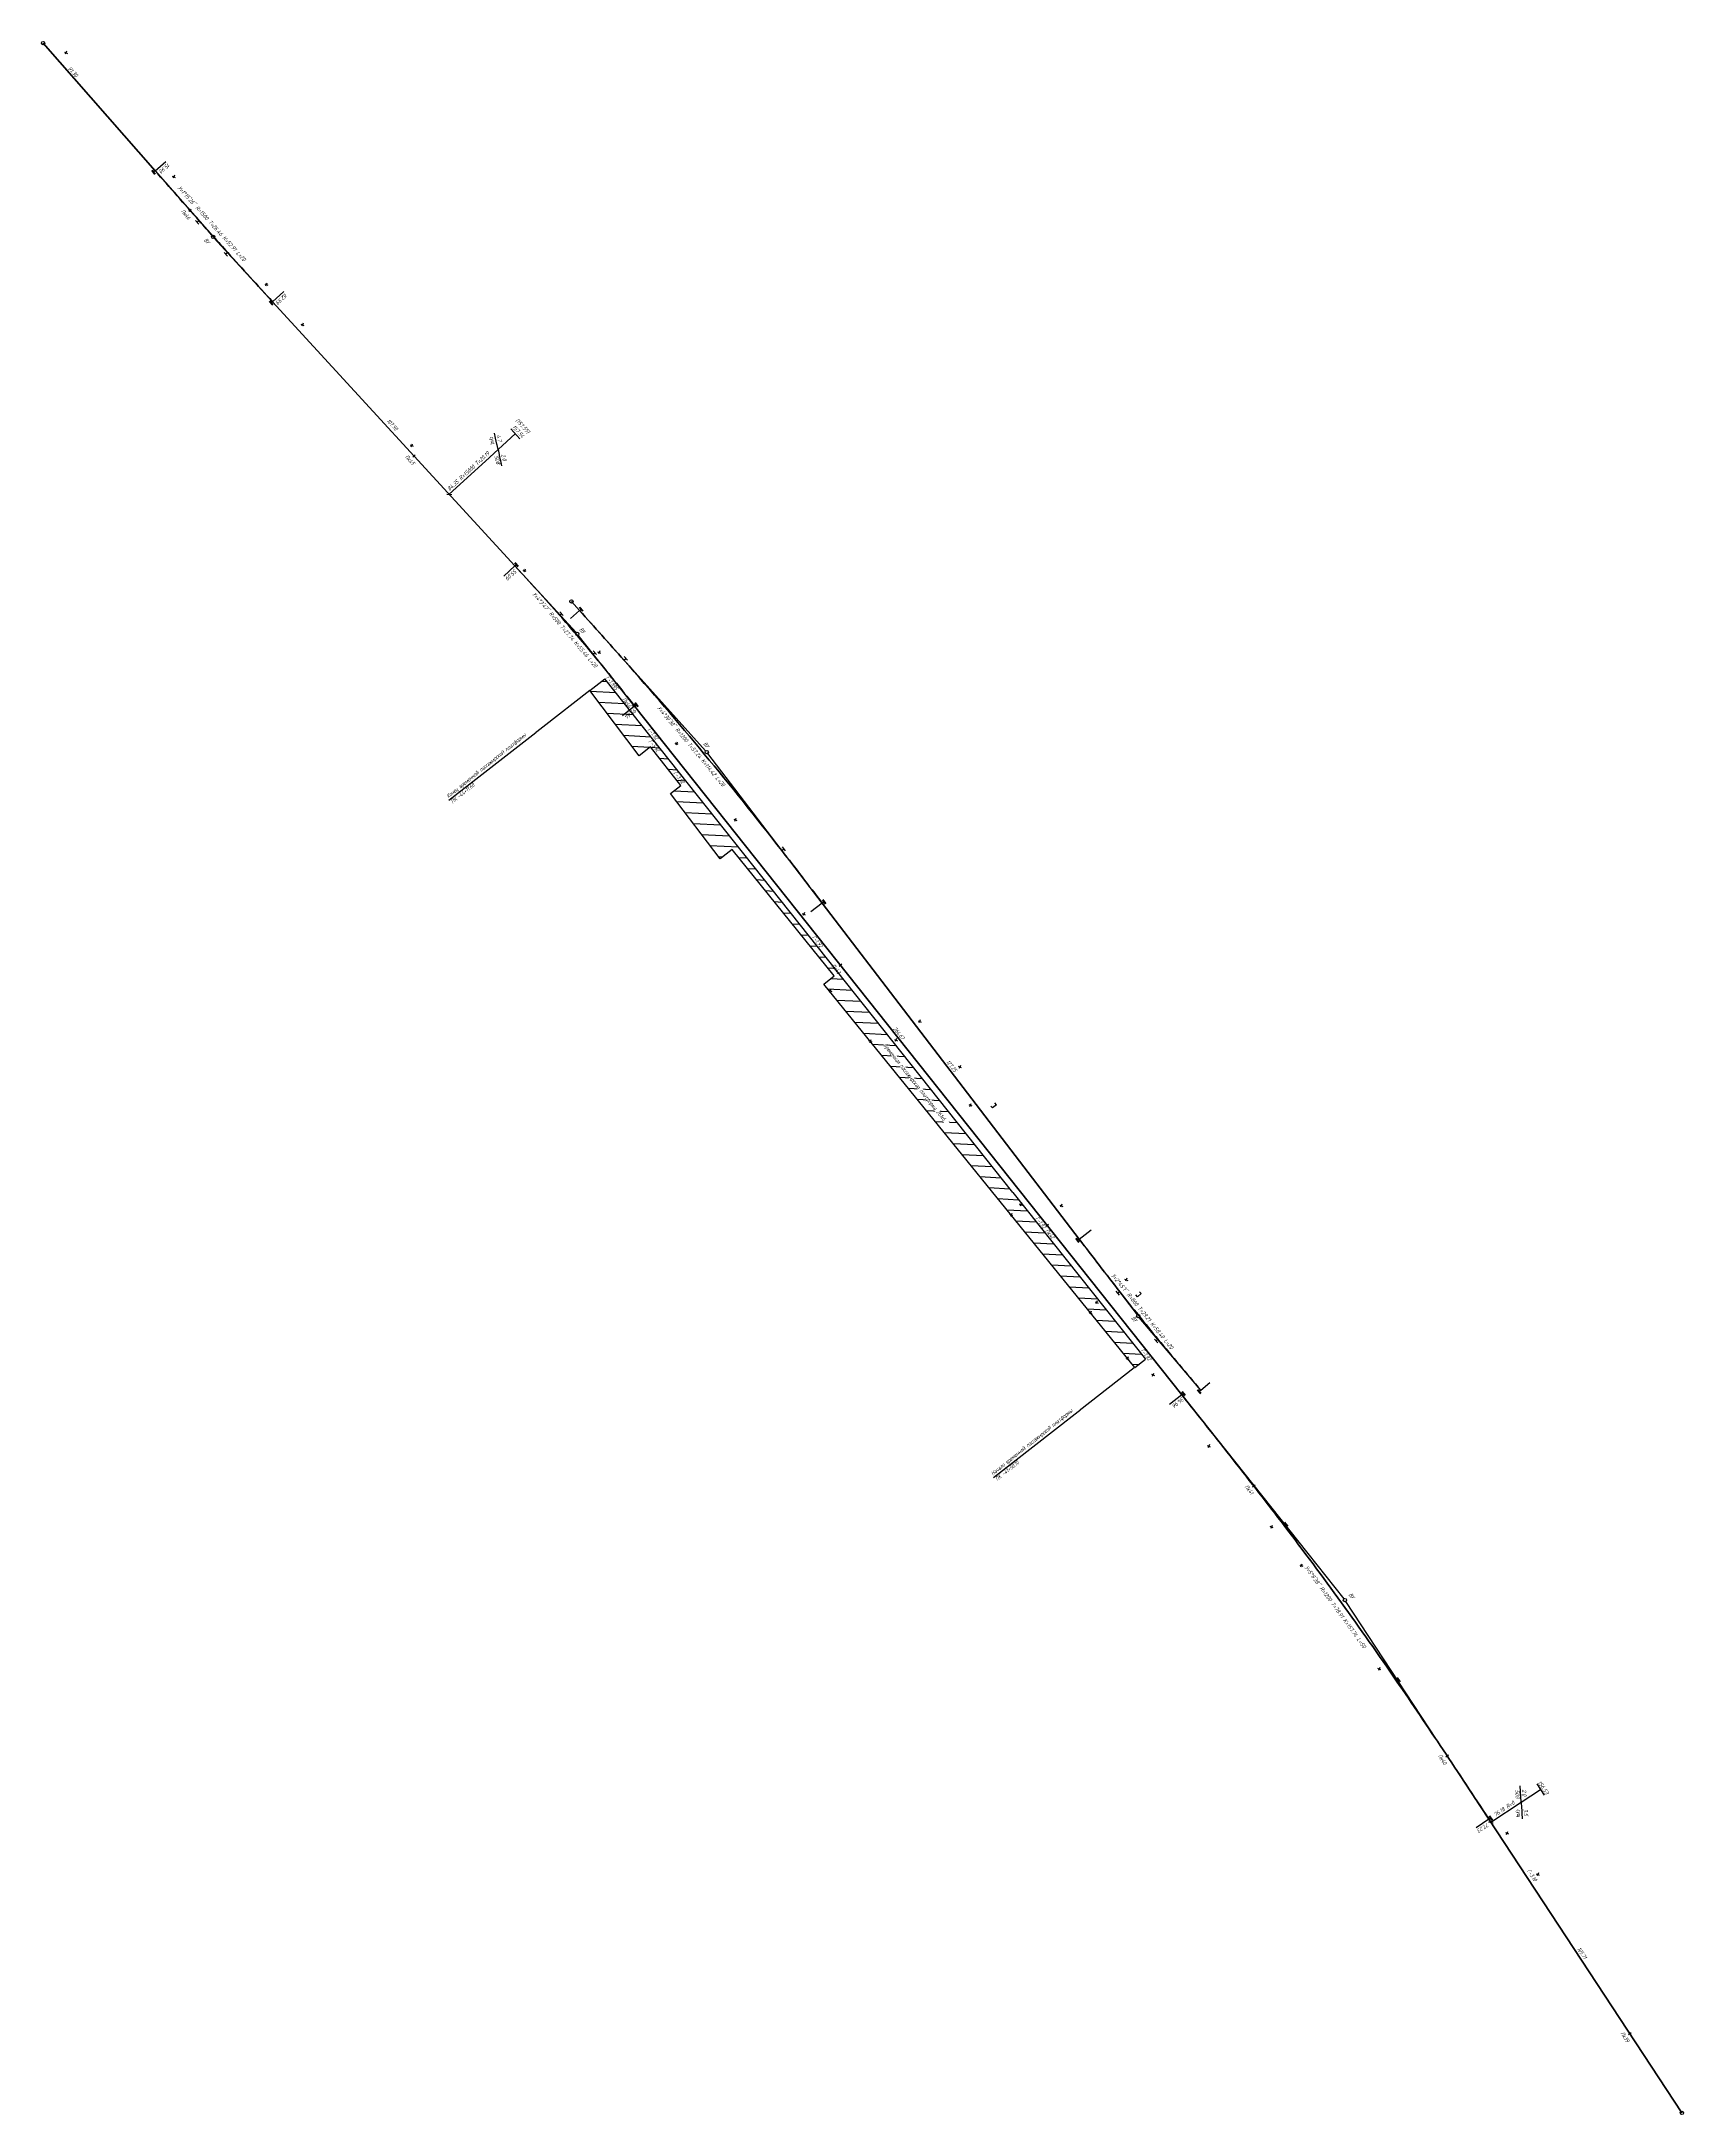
# Model space of a CAD drawing. Extents: x 8609 to 10186, y 10524 to 14399.
# Drawn here: x 8609 to 9103, y 13775 to 14399 of the extents above; entities that cross this region are included whole.
import ezdxf
from ezdxf.enums import TextEntityAlignment as Align

# ---------------------------------------------------------------- set-up
doc = ezdxf.new("R2010")
doc.units = 0
doc.layers.add('Временный II путь на пк -40-50.Ось трассы', color=7, linetype='Continuous')
for name, color, linetype, lineweight in [('Зеленые временные иссо', 3, 'Continuous', 30), ('Зеленые кресты', 3, 'Continuous', 30), ('Зеленые параметры кривых', 3, 'Continuous', 30), ('Зеленые пути', 3, 'Continuous', 30), ('Зеленые пути габариты', 3, 'Continuous', 30), ('Зеленые пути пикетаж', 3, 'Continuous', 30), ('Зеленые пути прямые вставки', 3, 'Continuous', 30), ('Зеленые пути уклоноуказатели', 3, 'Continuous', 30)]:
    doc.layers.add(name, color=color, linetype=linetype, lineweight=lineweight)
doc.styles.get("Standard").update_dxf_attribs({"font": 'spds.shx', "width": 0.9, "oblique": 15, "height": 1.25})
doc.styles.add('Параметры кривых', font='SPDS.shx', dxfattribs={"oblique": 15, "height": 2.5})
doc.styles.add('СПДС', font='spds.shx', dxfattribs={"width": 0.9, "oblique": 15, "height": 2.5})
doc.styles.add('Уклоноуказатели', font='SPDS.shx', dxfattribs={"oblique": 15, "height": 2.5})

# ---------------------------------------------------------------- blocks, each defined once
blk = doc.blocks.new('bufferStop')
at = {"color": 0, "linetype": 'ByBlock', "lineweight": -2}
for p, q in [((0, -1.5), (0, 1.5)), ((0, 1.5), (1.5, 1.5)), ((0, -1.5), (1.5, -1.5))]:
    blk.add_line(p, q, dxfattribs=at)
blk = doc.blocks.new('alignment_tc_sign')
at = {"color": 0, "linetype": 'ByBlock', "lineweight": -2}
for p, q in [((-1.5, 1.5), (1.5, 1.5)), ((-1.5, 1), (1.5, 1)), ((0, 0), (0, 1))]:
    blk.add_line(p, q, dxfattribs=at)
blk = doc.blocks.new('alignment_cc_sign')
at = {"color": 0, "linetype": 'ByBlock', "lineweight": -2}
for p, q in [((-1.5, 1.5), (1.5, 1.5)), ((0, 0), (0, 1.5))]:
    blk.add_line(p, q, dxfattribs=at)
blk = doc.blocks.new('stationing')
at = {"color": 3, "lineweight": 30}
blk.add_line((0, 1), (0, -1), dxfattribs=at)

msp = doc.modelspace()

# ---------------------------------------------------------------- hatches: boundary and pattern name
at = {"layer": 'Зеленые временные иссо', "lineweight": 30}
h = msp.add_hatch(dxfattribs=at)
h.set_pattern_fill('ANSI31', color=3, angle=132)
h.paths.add_polyline_path([(8778.18, 14207.11), (8773.62, 14203.63), (8788.51, 14183.93), (8791.87, 14186.65), (8801.07, 14175.07), (8797.95, 14172.59), (8812.88, 14152.93), (8816.46, 14155.8), (8847.21, 14117.74), (8844.11, 14115.24), (8937.66, 13999.86), (8940.81, 14002.37), (8900.95, 14052.54)])

# ---------------------------------------------------------------- linework, layer by layer
at = {"layer": 'Зеленые временные иссо', "color": 3, "lineweight": 30}
for p in [(8773.62, 14203.63), (8900.95, 14052.54)]:
    msp.add_line(p, (8778.18, 14207.11), dxfattribs=at)
at = {"layer": 'Зеленые кресты', "color": 3, "lineweight": 30}
for p, q in [((8615.56, 14395.73), (8616.47, 14395.32)), ((8616.21, 14395.98), (8615.81, 14395.07)), ((8676.52, 14326.19), (8676.11, 14325.28)), ((8686.72, 14313.86), (8687.64, 14313.46)), ((8687.38, 14314.12), (8686.98, 14313.2)), ((8719.57, 14277.51), (8720.48, 14277.11)), ((8720.23, 14277.77), (8719.83, 14276.85)), ((8816.97, 14164.86), (8817.88, 14164.45)), ((8817.63, 14165.11), (8817.22, 14164.2)), ((8837.54, 14136.54), (8838.46, 14136.14)), ((8838.2, 14136.8), (8837.8, 14135.89)), ((8845.53, 14113.44), (8846.45, 14113.04)), ((8846.19, 14113.7), (8845.79, 14112.78)), ((8872.44, 14104.25, 157.01), (8873.36, 14103.84, 157.01)), ((8873.1, 14104.5, 157.01), (8872.7, 14103.59, 157.01)), ((8857.54, 14098.27), (8858.46, 14097.87)), ((8858.2, 14098.53), (8857.8, 14097.61)), ((8887.65, 14079.02), (8888.56, 14078.62)), ((8888.31, 14079.28), (8887.9, 14078.36)), ((8902.84, 14049.14), (8903.75, 14048.74)), ((8903.5, 14049.4), (8903.1, 14048.49)), ((8915.06, 14048.76), (8915.98, 14048.36)), ((8915.72, 14049.02), (8915.32, 14048.11)), ((8899.95, 14046.01), (8900.87, 14045.61)), ((8900.61, 14046.26), (8900.21, 14045.35)), ((8924.47, 14016.83), (8924.07, 14015.91)), ((8925.68, 14019.67), (8926.6, 14019.27)), ((8926.34, 14019.93), (8925.94, 14019.01)), ((8923.81, 14016.57), (8924.73, 14016.17)), ((8942.63, 13997.89), (8943.55, 13997.48)), ((8943.29, 13998.14), (8942.89, 13997.23)), ((8959.4, 13976.42), (8960.32, 13976.02)), ((8960.06, 13976.68), (8959.66, 13975.76)), ((8978.28, 13952.13), (8979.2, 13951.73)), ((8978.94, 13952.39), (8978.54, 13951.48)), ((9010.65, 13909.41), (9011.57, 13909)), ((9011.31, 13909.66), (9010.91, 13908.75)), ((9049.16, 13859.94), (9050.08, 13859.54)), ((9049.82, 13860.2), (9049.42, 13859.28)), ((9058.42, 13847.57), (9059.34, 13847.17)), ((9059.08, 13847.83), (9058.68, 13846.91))]:
    msp.add_line(p, q, dxfattribs=at)
at = {"layer": 'Зеленые пути', "color": 3, "lineweight": 30}
for p, q in [((8642.88, 14359.98), (8646.09, 14362.81)), ((8642.88, 14359.98), (8660, 14340.47)), ((8678.21, 14320.6), (8660.66, 14339.73)), ((8678.21, 14320.6), (8681.57, 14323.68)), ((8751.13, 14241.08), (8747.77, 14238)), ((8751.13, 14241.08), (8769.54, 14221.01)), ((8770.59, 14227.67), (8767.89, 14225.24)), ((8787.13, 14198.92), (8770.19, 14220.25)), ((8787.13, 14198.92), (8783.46, 14196)), ((8843.6, 14139.62), (8809.13, 14184.68)), ((8843.6, 14139.62), (8840.2, 14137.01)), ((8920.91, 14038.54), (8924.53, 14041.31)), ((8920.91, 14038.54), (8938.34, 14015.74)), ((8951.76, 13991.67), (8948.09, 13988.76)), ((8951.76, 13991.67), (9000.52, 13930.28)), ((8957.48, 13993.03), (8960.25, 13995.36)), ((9044.18, 13863.95), (9001.11, 13929.47)), ((9044.18, 13863.95), (9040.31, 13861.41))]:
    msp.add_line(p, q, dxfattribs=at)
for centre in [(8609.16, 14398.4), (8609.16, 14398.4), (8660.33, 14340.1), (8768.11, 14230.42), (8769.88, 14220.64), (8808.82, 14185.08), (8938.65, 14015.35), (9000.84, 13929.89), (9102.24, 13775.61)]:
    msp.add_circle(centre, 0.5, dxfattribs=at)
at = {"layer": 'Зеленые пути уклоноуказатели', "color": 3}
for p, q in [((8742.25, 14272.63), (8751.2, 14280.84)), ((8749.85, 14282.31), (8752.55, 14279.36)), ((8731.36, 14262.64), (8742.25, 14272.63)), ((8730.61, 14262.68), (8732.11, 14262.61)), ((9058.64, 13874.59), (9060.84, 13871.25)), ((9053.89, 13869.08), (9059.74, 13872.92))]:
    msp.add_line(p, q, dxfattribs=at)

# ---------------------------------------------------------------- block references
at = {"layer": 'Временный II путь на пк -40-50.Ось трассы', "color": 3, "lineweight": 30, "xscale": 0.5, "yscale": 0.5, "zscale": 0.5, "rotation": 304.5106245223731}
msp.add_blockref('alignment_cc_sign', (9016.42, 13905.54), dxfattribs=at)
at = {"layer": 'Зеленые пути', "color": 3, "lineweight": 30}
for name, p, xscale, yscale, zscale, rotation in [('alignment_tc_sign', (8642.88, 14359.98), 0.4999999999999987, 0.4999999999999987, 0.4999999999999987, 131.2669604507522), ('alignment_cc_sign', (8656.1, 14344.98), 0.5, 0.5, 0.5, 131.648931949896), ('alignment_cc_sign', (8664.72, 14335.37), 0.4999999999999969, 0.4999999999999969, 0.4999999999999969, 132.1421125891059), ('alignment_tc_sign', (8678.21, 14320.6), 0.5, 0.5, 0.5, 132.5240840882497), ('alignment_tc_sign', (8751.13, 14241.08), 0.4999999999999999, 0.4999999999999999, 0.4999999999999999, 312.524082494388), ('alignment_tc_sign', (8770.59, 14227.67), 0.5, 0.5, 0.5, 311.9196688094498), ('alignment_cc_sign', (8764.55, 14226.25), 0.4999999999999999, 0.4999999999999999, 0.4999999999999999, 311.378164581862), ('alignment_cc_sign', (8774.59, 14214.5), 0.5, 0.5, 0.5, 309.6068916244026), ('alignment_cc_sign', (8783.91, 14212.75), 0.4999999999999999, 0.4999999999999999, 0.4999999999999999, 311.4422044355201), ('alignment_tc_sign', (8787.13, 14198.92), 0.4999999999999998, 0.4999999999999998, 0.4999999999999998, 308.4609771269712), ('alignment_cc_sign', (8831.4, 14155.47), 0.5, 0.5, 0.5, 307.8888531613343), ('alignment_tc_sign', (8843.6, 14139.62), 0.5, 0.5, 0.5, 307.4113887874045), ('bufferStop', (8895.41, 14078.47), 0.4999999999999998, 0.4999999999999998, 0.4999999999999998, 130.2318949659742), ('alignment_tc_sign', (8920.91, 14038.54), 0.4999999999999998, 0.4999999999999998, 0.4999999999999998, 127.4113869661717), ('alignment_cc_sign', (8933.12, 14022.71), 0.5, 0.5, 0.5, 128.1275869421609), ('bufferStop', (8938.99, 14021.65), 0.4999999999999999, 0.4999999999999999, 0.4999999999999999, 129.3128653631058), ('alignment_tc_sign', (8951.76, 13991.67), 0.4999999999999998, 0.4999999999999998, 0.4999999999999998, 308.4609771269712), ('alignment_tc_sign', (8957.48, 13993.03), 0.5, 0.5, 0.5, 130.1617128996391), ('alignment_cc_sign', (8982.58, 13952.31), 0.4999999999999998, 0.4999999999999998, 0.4999999999999998, 307.2673161921469), ('alignment_tc_sign', (9044.18, 13863.95), 0.5, 0.5, 0.5, 303.3169601724541)]:
    msp.add_blockref(name, p, dxfattribs=dict(at, xscale=xscale, yscale=yscale, zscale=zscale, rotation=rotation))
at = {"layer": 'Зеленые пути пикетаж', "color": 3, "lineweight": 30}
for p, xscale, yscale, zscale, rotation in [((8653.38, 14348.05), 0.5, 0.5, 0.5, 311.5084263072469), ((8720.78, 14274.18), 0.5, 0.5, 0.5, 312.5240754368277), ((8786.91, 14199.2), 0.5, 0.5, 0.5, 308.4613423147208), ((8849.11, 14120.9), 0.5, 0.5, 0.5, 308.4609871448839), ((8973.41, 13964.22), 0.4999999999999984, 0.4999999999999984, 0.4999999999999984, 307.8773064991713), ((9031.64, 13882.96), 0.5, 0.5, 0.5, 303.5645611326851), ((9086.6, 13799.41), 0.5, 0.5, 0.5, 303.3169531148939)]:
    msp.add_blockref('stationing', p, dxfattribs=dict(at, xscale=xscale, yscale=yscale, zscale=zscale, rotation=rotation))

# ---------------------------------------------------------------- texts
at = {"layer": 'Зеленые пути пикетаж', "color": 3, "lineweight": 30, "oblique": 15, "width": 0.9}
for s, rotation, p in [('Пк46', 311.50843, (8651.6, 14346.47)), ('Пк45', 312.52408, (8719.03, 14272.57)), ('Пк44', 308.46134, (8784.37, 14199.57)), ('Пк43', 308.46099, (8847.25, 14119.42)), ('Пк41', 307.87731, (8971.53, 13962.76)), ('Пк40', 303.56456, (9029.66, 13881.64)), ('Пк39', 303.31695, (9084.61, 13798.11))]:
    msp.add_text(s, height=1.25, rotation=rotation, dxfattribs=at).set_placement(p, align=Align.CENTER)
at = {"layer": 'Зеленые пути уклоноуказатели', "color": 3, "insert": (8730.59, 14264.5), "char_height": 1.25, "attachment_point": 1, "rotation": 42.52408, "style": 'Уклоноуказатели'}
msp.add_mtext_dynamic_manual_height_columns('84.35 R=15000 Т=20.19', width=18.2605, gutter_width=6.25, heights=[0], dxfattribs=at)

# ---------------------------------------------------------------- next in the draw order: texts
at = {"layer": 'Зеленые пути габариты', "color": 3, "lineweight": 30, "insert": (8940.22, 14005.73), "char_height": 1.25, "attachment_point": 1, "rotation": 308.62522, "style": 'СПДС', "bg_fill": 3, "box_fill_scale": 1, "bg_fill_color": 256, "bg_fill_transparency": 0}
msp.add_mtext_dynamic_manual_height_columns('Г-1.92', width=0.3788, gutter_width=12.5, heights=[0], dxfattribs=at)

# ---------------------------------------------------------------- next in the draw order: linework, layer by layer
at = {"layer": 'Зеленые временные иссо', "color": 3, "lineweight": 30}
for p in [(8900.95, 14052.54), (8937.66, 13999.86)]:
    msp.add_line(p, (8940.81, 14002.37), dxfattribs=at)
msp.add_lwpolyline([(8937.66, 13999.86), (8844.11, 14115.24), (8847.21, 14117.74), (8816.46, 14155.8), (8812.88, 14152.93), (8797.95, 14172.59), (8801.07, 14175.07), (8791.87, 14186.65), (8788.51, 14183.93), (8773.62, 14203.63)], dxfattribs=at)
at = {"layer": 'Зеленые пути', "color": 3, "lineweight": 30}
msp.add_line((8957.48, 13993.03), (8938.97, 14014.96), dxfattribs=at)

# ---------------------------------------------------------------- next in the draw order: block references
at = {"layer": 'Зеленые пути', "color": 3, "lineweight": 30, "xscale": 0.5, "yscale": 0.5, "zscale": 0.5, "rotation": 129.4455129236499}
msp.add_blockref('alignment_cc_sign', (8944.65, 14008.36), dxfattribs=at)

# ---------------------------------------------------------------- next in the draw order: texts
at = {"layer": 'Зеленые пути габариты', "color": 3, "lineweight": 30, "char_height": 1.25, "attachment_point": 1, "rotation": 308.62522, "style": 'СПДС', "bg_fill": 3, "box_fill_scale": 1, "bg_fill_color": 256, "bg_fill_transparency": 0}
for s, insert in [('Г-1.92', (8791.94, 14192.55)), ('Г-3.92', (8799.68, 14179.52)), ('Г-1.92', (8841.36, 14130.06)), ('Г-1.92', (8908.57, 14045.45))]:
    msp.add_mtext_dynamic_manual_height_columns(s, width=0.3788, gutter_width=12.5, heights=[0], dxfattribs=dict(at, insert=insert))

# ---------------------------------------------------------------- next in the draw order: block references
at = {"layer": 'Зеленые пути пикетаж', "color": 3, "lineweight": 30, "xscale": 0.5, "yscale": 0.5, "zscale": 0.5, "rotation": 308.4609871448839}
msp.add_blockref('stationing', (8911.3, 14042.6), dxfattribs=at)

# ---------------------------------------------------------------- next in the draw order: texts
at = {"layer": 'Зеленые пути габариты', "color": 3, "lineweight": 30, "insert": (8792.23, 14189.01), "char_height": 1.25, "attachment_point": 1, "rotation": 308.62522, "style": 'СПДС', "bg_fill": 3, "box_fill_scale": 1, "bg_fill_color": 256, "bg_fill_transparency": 0}
msp.add_mtext_dynamic_manual_height_columns('Г-3.92', width=0.3788, gutter_width=12.5, heights=[0], dxfattribs=at)
at = {"layer": 'Зеленые пути пикетаж', "color": 3, "lineweight": 30, "oblique": 15, "width": 0.9}
msp.add_text('Пк42', height=1.25, rotation=308.46099, dxfattribs=at).set_placement((8911.62, 14039.7), align=Align.CENTER)

# ---------------------------------------------------------------- next in the draw order: linework, layer by layer
at = {"layer": 'Зеленые пути', "color": 3, "lineweight": 30}
msp.add_line((8770.59, 14227.67), (8808.49, 14185.45), dxfattribs=at)
at = {"layer": 'Зеленые пути', "color": 3, "lineweight": 70, "flags": 128}
for points in [[(9102.24, 13775.61), (9044.18, 13863.95, 0.000326), (9037.31, 13874.39, 0.000977), (9030.41, 13884.81, 0.001628), (9023.46, 13895.2, 0.002279), (9016.42, 13905.54, 0.012029), (8982.58, 13952.31, 0.002279), (8974.97, 13962.22, 0.001628), (8967.27, 13972.07, 0.000977), (8959.53, 13981.88, 0.000326), (8951.76, 13991.67), (8787.13, 14198.92, 0.00125), (8780.9, 14206.74, 0.00375), (8774.59, 14214.5, 0.007729), (8764.55, 14226.25, 0.00375), (8757.88, 14233.7, 0.00125), (8751.13, 14241.08), (8678.21, 14320.6, -0.000417), (8671.45, 14327.97, -0.00125), (8664.72, 14335.37, -0.002152), (8656.1, 14344.98, -0.00125), (8649.48, 14352.47, -0.000417), (8642.88, 14359.98), (8609.16, 14398.4)], [(8957.48, 13993.03, -0.000781), (8951.04, 14000.67, -0.002344), (8944.65, 14008.36, -0.005751), (8933.12, 14022.71, -0.002344), (8926.99, 14030.61, -0.000781), (8920.91, 14038.54), (8843.6, 14139.62, 0.000521), (8837.52, 14147.55, 0.001563), (8831.4, 14155.47, 0.015506), (8783.91, 14212.75, 0.001563), (8777.26, 14220.22, 0.000521), (8770.59, 14227.67), (8768.11, 14230.42)]]:
    msp.add_lwpolyline(points, format="xyb", dxfattribs=at)

# ---------------------------------------------------------------- next in the draw order: texts
at = {"layer": 'Зеленые временные иссо', "color": 3, "lineweight": 30, "char_height": 1.25, "attachment_point": 1, "rotation": 38.66546, "bg_fill": 3, "box_fill_scale": 1, "bg_fill_color": 256, "bg_fill_transparency": 0}
for s, insert in [('Конец временной пассажирской платформы\\PПК -44+11.60', (8730.3, 14172.12)), ('Начало временной пассажирской платформы\\PПК -41+50.10', (8894.14, 13968.29, 158.1))]:
    msp.add_mtext_dynamic_manual_height_columns(s, width=32.9291, gutter_width=6.25, heights=[0], dxfattribs=dict(at, insert=insert))
at = {"layer": 'Зеленые параметры кривых', "color": 3, "lineweight": 30, "char_height": 1.25, "attachment_point": 1, "style": 'Параметры кривых', "bg_fill": 3, "box_fill_scale": 1, "bg_fill_color": 256, "bg_fill_transparency": 0}
for s, width, insert, rotation in [('15.90', 0.7865, (8647.51, 14361.57), 221.26697), ('У=1°15\'26" R=1500 T=26.46 K=52.91 L=20', 32.3179, (8650.5, 14355.51), 311.89553), ('62.99', 0.8663, (8682.82, 14322.25), 221.26697), ('55.09', 1.8549, (8751.87, 14239.34), 222.52408), ('99.64', 0.8265, (8787.96, 14197.46), 218.46098), ('У=4°30\'30" R=1200 T=57.24 K=114.42 L=20', 33.8129, (8794.86, 14199.01), 309.66553), ('У=2°45\'1" R=800 T=29.21 K=58.40 L=20', 30.8915, (8931.49, 14028.26), 308.78654), ('34.96', 1.1359, (8952.66, 13990.14), 218.46098), ('У=5°8\'38" R=1200 T=78.91 K=157.74 L=50', 32.4657, (8989.69, 13940.38), 305.88896), ('77.23', 1.4366, (9044.4, 13861.98), 213.31696)]:
    msp.add_mtext_dynamic_manual_height_columns(s, width=width, gutter_width=6.25, heights=[0], dxfattribs=dict(at, insert=insert, rotation=rotation))
at = {"layer": 'Зеленые пути габариты', "color": 3, "lineweight": 30, "insert": (8779.33, 14208.19), "char_height": 1.25, "attachment_point": 1, "rotation": 308.62522, "style": 'СПДС', "bg_fill": 3, "box_fill_scale": 1, "bg_fill_color": 256, "bg_fill_transparency": 0}
msp.add_mtext_dynamic_manual_height_columns('Г-1.995', width=0.3788, gutter_width=12.5, heights=[0], dxfattribs=at)
at = {"layer": 'Зеленые пути габариты', "color": 3, "lineweight": 30, "insert": (9056.56, 13849.13), "char_height": 1.25, "attachment_point": 1, "rotation": 303.31695, "bg_fill": 3, "box_fill_scale": 1, "bg_fill_color": 256, "bg_fill_transparency": 0}
msp.add_mtext_dynamic_manual_height_columns('Г-3.10', width=1.4168, gutter_width=6.25, heights=[0], dxfattribs=at)
at = {"layer": 'Зеленые пути прямые вставки', "color": 3, "lineweight": 30, "char_height": 1.25, "attachment_point": 1, "bg_fill": 3, "box_fill_scale": 1, "bg_fill_color": 256, "bg_fill_transparency": 0}
for s, width, insert, rotation, style in [('91.30', 0.8622, (8617.4, 14391.5), 311.89553, 'Параметры кривых'), ('264.67', 1.9695, (8865.78, 14102.55), 308.62522, 'СПДС'), ('127.25', 2.7076, (8881.76, 14092.58), 308.62522, 'СПДС')]:
    msp.add_mtext_dynamic_manual_height_columns(s, width=width, gutter_width=6.25, heights=[0], dxfattribs=dict(at, insert=insert, rotation=rotation, style=style))
for s, width, insert, rotation in [('107.90', 1.928, (8713.33, 14285.46), 312.52408), ('105.71', 1.4168, (9071.67, 13825.62), 303.31695)]:
    msp.add_mtext_dynamic_manual_height_columns(s, width=width, gutter_width=6.25, heights=[0], dxfattribs=dict(at, insert=insert, rotation=rotation))
at = {"layer": 'Зеленые пути уклоноуказатели', "color": 18, "true_color": 0x000000, "insert": (8746.8, 14280.73), "char_height": 1.25, "attachment_point": 1, "rotation": 282.52408, "style": 'Уклоноуказатели', "bg_fill": 3, "box_fill_scale": 1, "bg_fill_color": 256, "bg_fill_transparency": 0}
msp.add_mtext_dynamic_manual_height_columns('4.7\\Pсущ', width=2.7968, gutter_width=6.25, heights=[0], dxfattribs=at)
at = {"layer": 'Зеленые пути уклоноуказатели', "color": 3, "insert": (9059.81, 13875.72), "char_height": 1.25, "attachment_point": 1, "rotation": 303.31697, "style": 'Уклоноуказатели', "bg_fill": 3, "box_fill_scale": 1, "bg_fill_color": 256, "bg_fill_transparency": 0}
msp.add_mtext_dynamic_manual_height_columns('156.53', width=1.9672, gutter_width=6.25, heights=[0], dxfattribs=at)

# ---------------------------------------------------------------- next in the draw order: linework, layer by layer
at = {"layer": 'Зеленые временные иссо', "color": 3, "lineweight": 30, "flags": 128}
msp.add_lwpolyline([(8773.62, 14203.63), (8731.25, 14170.54)], dxfattribs=at)
at = {"layer": 'Зеленые временные иссо', "color": 3, "lineweight": 30, "elevation": 158.1, "flags": 128}
msp.add_lwpolyline([(8937.46, 13999.8), (8895.09, 13966.71)], dxfattribs=at)
at = {"layer": 'Зеленые кресты', "color": 3, "lineweight": 30}
for p, q in [((8647.99, 14358.38), (8648.91, 14357.98)), ((8648.65, 14358.64), (8648.25, 14357.72)), ((8675.86, 14325.94), (8676.77, 14325.53)), ((8753.5, 14239.91), (8754.42, 14239.5)), ((8754.16, 14240.16), (8753.76, 14239.25)), ((8799.26, 14187.81), (8800.18, 14187.41)), ((8799.92, 14188.07), (8799.52, 14187.15)), ((8865.3, 14098.61), (8866.21, 14098.21)), ((8865.96, 14098.87), (8865.55, 14097.95)), ((8884.48, 14090.52), (8885.4, 14090.12)), ((8885.14, 14090.78), (8884.74, 14089.87)), ((8934.58, 14026.49), (8935.5, 14026.09)), ((8935.24, 14026.75), (8934.84, 14025.83)), ((8934.97, 14002.82), (8935.88, 14002.42)), ((8935.63, 14003.07), (8935.22, 14002.16)), ((8987.26, 13940.49), (8988.17, 13940.09)), ((8987.92, 13940.75), (8987.51, 13939.83))]:
    msp.add_line(p, q, dxfattribs=at)
at = {"layer": 'Зеленые пути уклоноуказатели', "color": 3}
for p, q in [((9044.75, 13863.07), (9053.89, 13869.08)), ((9044.02, 13863.22), (9045.49, 13862.92))]:
    msp.add_line(p, q, dxfattribs=at)

# ---------------------------------------------------------------- next in the draw order: texts
at = {"layer": 'Зеленые параметры кривых', "color": 3, "lineweight": 30, "char_height": 1.25, "attachment_point": 1, "bg_fill": 3, "box_fill_scale": 1, "bg_fill_color": 256, "bg_fill_transparency": 0}
for width, insert, rotation in [(0.8566, (8658.33, 14339.89), 311.67284), (1.4659, (8808.68, 14188.3), 309.68277), (0.6642, (8937.47, 14015.49), 308.72253), (1.6329, (9002.88, 13932.22), 305.90844)]:
    msp.add_mtext_dynamic_manual_height_columns('ВУ', width=width, gutter_width=6.25, heights=[0], dxfattribs=dict(at, insert=insert, rotation=rotation))
at = {"layer": 'Зеленые параметры кривых', "color": 3, "lineweight": 30, "insert": (8757.23, 14233.27), "char_height": 1.25, "attachment_point": 1, "rotation": 310.49253, "style": 'Параметры кривых', "bg_fill": 3, "box_fill_scale": 1, "bg_fill_color": 256, "bg_fill_transparency": 0}
msp.add_mtext_dynamic_manual_height_columns('У=4°3\'47" R=500 T=27.74 K=55.46 L=20', width=31.9374, gutter_width=6.25, heights=[0], dxfattribs=at)
at = {"layer": 'Зеленые пути уклоноуказатели', "color": 3, "char_height": 1.25, "attachment_point": 1, "style": 'Уклоноуказатели', "bg_fill": 3, "box_fill_scale": 1, "bg_fill_color": 256, "bg_fill_transparency": 0}
for s, width, insert, rotation in [('\\pi-2.1975;(157.55)\\P\\pi-1.41132;157.54', 1.5724, (8753.56, 14284.01), 312.52409), ('2.0\\P508', 1.6283, (8748.19, 14274.89), 282.52408)]:
    msp.add_mtext_dynamic_manual_height_columns(s, width=width, gutter_width=6.25, heights=[0], dxfattribs=dict(at, insert=insert, rotation=rotation))

# ---------------------------------------------------------------- next in the draw order: linework, layer by layer
at = {"layer": 'Зеленые кресты', "color": 3, "lineweight": 30}
for p, q in [((8776, 14215.29), (8776.91, 14214.88)), ((8776.65, 14215.54), (8776.25, 14214.63))]:
    msp.add_line(p, q, dxfattribs=at)
at = {"layer": 'Зеленые пути уклоноуказатели', "color": 18, "true_color": 0x000000}
msp.add_line((8746.04, 14276.11), (8744.96, 14280.99), dxfattribs=at)
at = {"layer": 'Зеленые пути уклоноуказатели', "color": 3}
msp.add_line((8746.04, 14276.11), (8747.13, 14271.23), dxfattribs=at)

# ---------------------------------------------------------------- next in the draw order: texts
at = {"layer": 'Зеленые временные иссо', "color": 3, "lineweight": 30, "insert": (8862.82, 14097.64), "char_height": 1.25, "attachment_point": 1, "rotation": 308.32553, "bg_fill": 3, "box_fill_scale": 1, "bg_fill_color": 256, "bg_fill_transparency": 0}
msp.add_mtext_dynamic_manual_height_columns('Временная пассажирская платформа 261х6', width=31.9811, gutter_width=6.25, heights=[0], dxfattribs=at)
at = {"layer": 'Зеленые параметры кривых', "color": 3, "lineweight": 30, "insert": (8771.31, 14222.7), "char_height": 1.25, "attachment_point": 1, "rotation": 310.57023, "bg_fill": 3, "box_fill_scale": 1, "bg_fill_color": 256, "bg_fill_transparency": 0}
msp.add_mtext_dynamic_manual_height_columns('ВУ', width=0.5602, gutter_width=6.25, heights=[0], dxfattribs=at)
at = {"layer": 'Зеленые пути уклоноуказатели', "color": 3, "insert": (9045.45, 13865.71), "char_height": 1.25, "attachment_point": 1, "rotation": 33.31696, "style": 'Уклоноуказатели', "bg_fill": 3, "box_fill_scale": 1, "bg_fill_color": 256, "bg_fill_transparency": 0}
msp.add_mtext_dynamic_manual_height_columns('76.18 R=0', width=7.3535, gutter_width=6.25, heights=[0], dxfattribs=at)

# ---------------------------------------------------------------- next in the draw order: texts
at = {"layer": 'Зеленые пути уклоноуказатели', "color": 3, "insert": (9055.39, 13873.01), "char_height": 1.25, "attachment_point": 1, "rotation": 273.31696, "style": 'Уклоноуказатели', "bg_fill": 3, "box_fill_scale": 1, "bg_fill_color": 256, "bg_fill_transparency": 0}
msp.add_mtext_dynamic_manual_height_columns('2.0\\P508', width=2.5769, gutter_width=6.25, heights=[0], dxfattribs=at)

# ---------------------------------------------------------------- next in the draw order: texts
at = {"layer": 'Зеленые пути уклоноуказатели', "color": 18, "true_color": 0x000000, "insert": (9055.87, 13867.17), "char_height": 1.25, "attachment_point": 1, "rotation": 273.31696, "style": 'Уклоноуказатели', "bg_fill": 3, "box_fill_scale": 1, "bg_fill_color": 256, "bg_fill_transparency": 0}
msp.add_mtext_dynamic_manual_height_columns('3.5\\Pсущ', width=1.4336, gutter_width=6.25, heights=[0], dxfattribs=at)

# ---------------------------------------------------------------- next in the draw order: linework, layer by layer
at = {"layer": 'Зеленые пути уклоноуказатели', "color": 3}
msp.add_line((9053.89, 13869.08), (9053.6, 13874.07), dxfattribs=at)
at = {"layer": 'Зеленые пути уклоноуказатели', "color": 18, "true_color": 0x000000}
msp.add_line((9053.89, 13869.08), (9054.18, 13864.09), dxfattribs=at)

doc.saveas('drawing.dxf')
